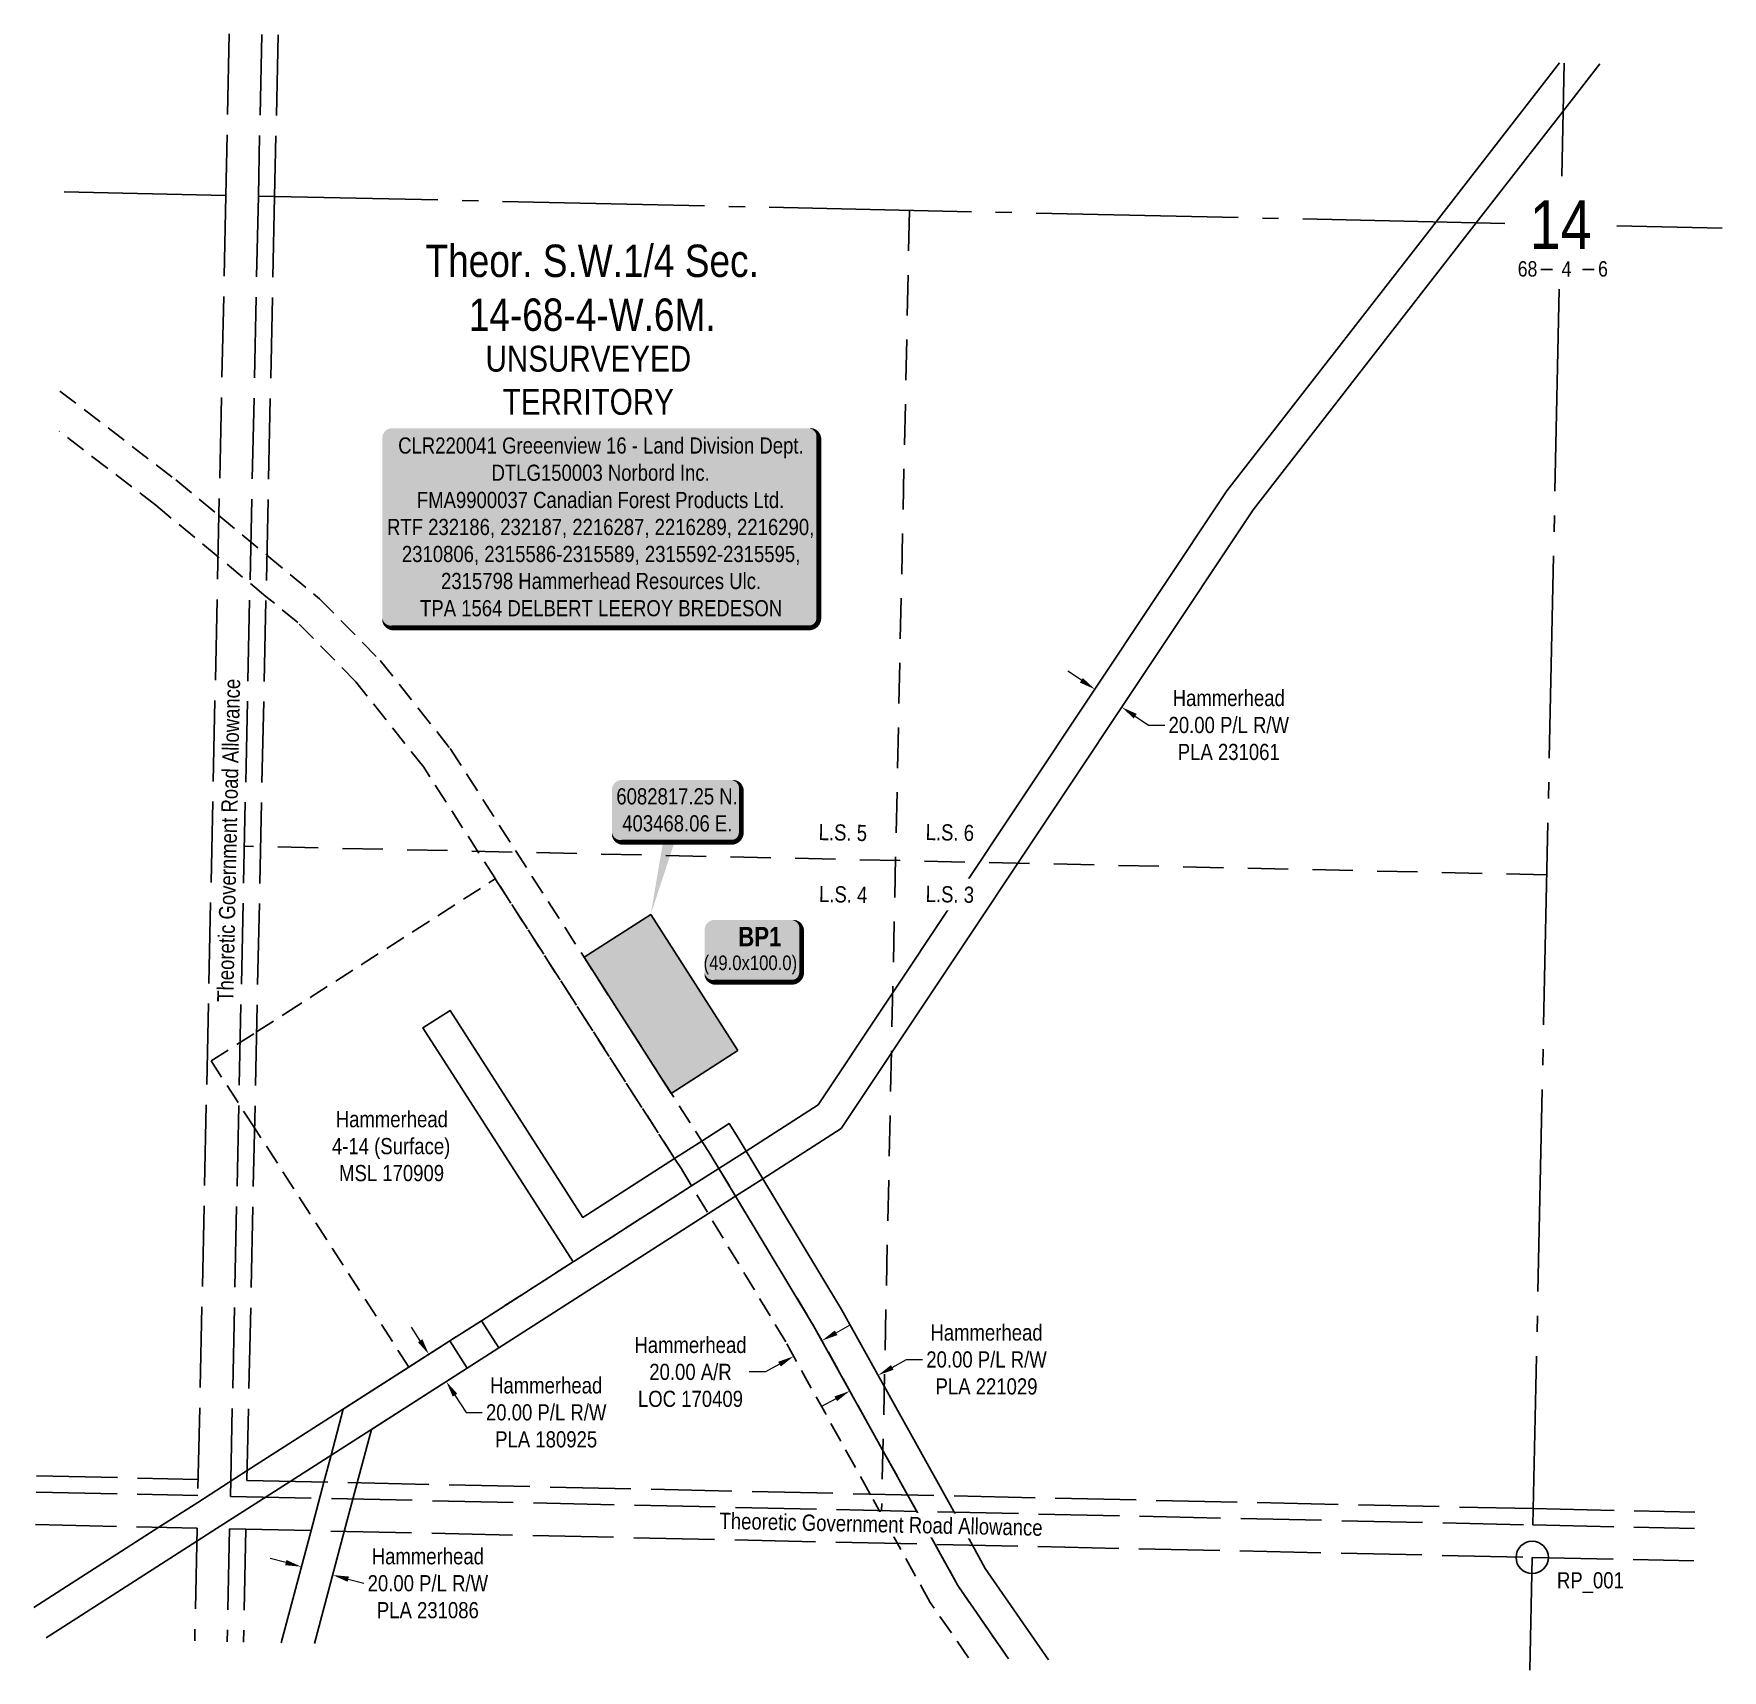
# Model space of a CAD drawing. Extents: x 401770 to 405718, y 6082350 to 6085153.
# Drawn here: x 403087 to 404131, y 6082350 to 6083362 of the extents above; entities that cross this region are included whole.
import ezdxf
from ezdxf.enums import TextEntityAlignment as Align

# ---------------------------------------------------------------- set-up
doc = ezdxf.new("R2010")
doc.units = 0
doc.header["$LTSCALE"] = 5
doc.header["$PDSIZE"] = 0.5
for name, pattern in [('foc-ACCESSROAD', [3.75, 2.5, -1.25]), ('foc-LSD', [8, 5, -3]), ('foc-QUARTERLINE', [33, 25, -3, 2, -3]), ('foc-UNSURVEYED', [12.5, 10, -2.5])]:
    doc.linetypes.add(name, pattern=pattern)
doc.layers.get('Defpoints').update_dxf_attribs({"color": 9})
for name, color, linetype in [('10', 1, 'Continuous'), ('35', 37, 'Continuous'), ('9', 3, 'Continuous'), ('C-SYMBOL', 7, 'Continuous'), ('DETAIL-T', 7, 'Continuous'), ('F-AR', 190, 'foc-ACCESSROAD'), ('F-RW', 190, 'Continuous'), ('F-WS', 190, 'foc-ACCESSROAD'), ('L-QSEC', 8, 'foc-QUARTERLINE'), ('L-ROAD-T', 7, 'Continuous'), ('L-SECLBL', 7, 'Continuous'), ('L-SECTION-LSD', 7, 'foc-LSD'), ('L-UNS-T', 3, 'Continuous'), ('L-USEC', 7, 'foc-UNSURVEYED'), ('P-TEMP-BLOCKS', 250, 'Continuous'), ('P-TEMP-H', 41, 'Continuous'), ('P-TEMP_WORKSPACE', 46, 'Continuous')]:
    doc.layers.add(name, color=color, linetype=linetype)
for name, color, linetype, lineweight in [('F-AR-T', 190, 'Continuous', 9), ('F-RW-T', 190, 'Continuous', 9), ('F-WS-T', 190, 'Continuous', 9)]:
    doc.layers.add(name, color=color, linetype=linetype, lineweight=lineweight)
doc.styles.add('100L', font='ARIALN.TTF', dxfattribs={"height": 11})
doc.styles.add('175L', font='ARIALN.TTF', dxfattribs={"height": 20})
doc.styles.add('80', font='ARIALN.TTF', dxfattribs={"height": 10})
doc.styles.add('80CG', font='ARIALN.TTF', dxfattribs={"height": 10})
doc.styles.add('80L', font='ARIALN.TTF', dxfattribs={"height": 10})
doc.styles.add('BOLD', font='ARIALNB.TTF')
doc.styles.add('SIMPLEX', font='ARIALN.TTF')
doc.dimstyles.new('Compass 5 000', dxfattribs={"dimscale": 5, "dimtxt": 9, "dimasz": 2, "dimexe": 0.2, "dimexo": 0.0625, "dimgap": 0.5, "dimtad": 0, "dimtih": 1, "dimtoh": 1, "dimzin": 0, "dimdsep": 46, "dimtxsty": '80CG', "dimcen": 0.1, "dimse1": 1, "dimse2": 1, "dimclrd": 256, "dimclrt": 256, "dimaunit": 1, "dimadec": 4, "dimazin": 0, "dimtfac": 0.06, "dimtofl": 0, "dimtmove": 0, "dimatfit": 1, "dimfxl": 0.2, "dimtolj": 1, "dimtzin": 0, "dimlwd": -1, "dimarcsym": 0})

msp = doc.modelspace()

# ---------------------------------------------------------------- texts
at = {"layer": '35', "color": 3, "style": '80'}
msp.add_attdef('RP_001', (404028.5493341106, 6082400.525280136), 'RP', height=9.996040000000011, dxfattribs=at)
at = {"layer": 'C-SYMBOL', "color": 3, "insert": (403431.869621417, 6083231.553220801), "char_height": 19.99208000000002, "width": 207.1006535953094, "attachment_point": 2, "style": '175L'}
msp.add_mtext('Theor. S.W.1/4 Sec. 14-68-4-W.6M.', dxfattribs=at)
at = {"layer": 'F-WS-T', "insert": (403270.8279715138, 6082695.681222625), "char_height": 9.996040000000008, "attachment_point": 1, "style": '80L'}
msp.add_mtext_dynamic_manual_height_columns('\\pi2.47399;Hammerhead\\P\\pi0.11476;4-14 (Surface)\\P\\pi4.51274;MSL 170909', width=72.59511543410646, gutter_width=49.98020000000005, heights=[0], dxfattribs=at)
at = {"layer": 'L-ROAD-T', "style": '80L'}
msp.add_text('Theoretic Government Road Allowance', height=9.996040000000011, rotation=88.76642860660492, dxfattribs=at).set_placement((403207.0340836584, 6082863.171742993), align=Align.MIDDLE_CENTER)
at = {"layer": 'L-UNS-T', "color": 3, "insert": (403429.4825044936, 6083147.559898398), "char_height": 15.99366400000002, "attachment_point": 5, "style": '80L'}
msp.add_mtext_dynamic_manual_height_columns('UNSURVEYED TERRITORY', width=126.3636918596454, gutter_width=47.48119000000007, heights=[0], dxfattribs=at)

# ---------------------------------------------------------------- blocks, each defined once
blk = doc.blocks.new('L-SECLBL')
at = {"layer": '9', "color": 7}
for p, q in [((-5.082139060913505, -27.83004804289613), (-12.28857354467345, -27.83004804289613)), ((20.70431141927111, -27.83004804289613), (13.49787693551116, -27.83004804289613))]:
    blk.add_line(p, q, dxfattribs=at)
at = {"layer": '10', "color": 2, "style": 'SIMPLEX'}
blk.add_attdef('SEC', text='', height=30, dxfattribs=at).set_placement((0, 0), align=Align.MIDDLE)
at = {"layer": '10', "color": 5, "style": '80L'}
blk.add_attdef('TWP', text='', height=9.5, dxfattribs=at).set_placement((-14.43410290347765, -27.36845155570791), align=Align.MIDDLE_RIGHT)
blk.add_attdef('RGE', text='', height=9.5, dxfattribs=at).set_placement((3.622123863462547, -27.36845155570791), align=Align.MIDDLE_CENTER)
blk.add_attdef('MER', text='', height=9.5, dxfattribs=at).set_placement((23.16775162027989, -27.36845155570791), align=Align.MIDDLE_LEFT)
blk = doc.blocks.new('*U419')
h = blk.add_hatch(color=255)
edge = h.paths.add_edge_path()
edge.add_line((-129, -62.5), (129, -62.5))
edge.add_arc((129, -56.5), 6, 270, 360)
edge.add_line((135, -56.5), (135, 55))
edge.add_arc((129, 55), 6, 0, 90)
edge.add_line((129, 61), (-129, 61))
edge.add_arc((-129, 55), 6, 90, 180)
edge.add_line((-135, 55), (-135, -56.5))
edge.add_arc((-129, -56.5), 6, 180, 270)
at = {"color": 44, "flags": 128}
blk.add_lwpolyline([(-129, -62.5, 3, 3, 0), (129, -62.5, 3, 3, 0.414213562373095), (135, -56.5, 3, 3, 0), (135, 55, 3, 0, 0.414213562373095), (129, 61, 0, 0, 0), (-129, 61, 0, 0, 0.414213562373095), (-135, 55, 0, 0, 0), (-135, -56.5, 0, 3, 0.414213562373095)], format="xyseb", close=True, dxfattribs=at)
at = {"color": 44, "style": '80'}
blk.add_attdef('ENTER_TEXT_001', (-35.98567530695772, -4.996589358799454), '', height=10, dxfattribs=at)
blk = doc.blocks.new('*D420')
at = {"layer": 'Defpoints', "color": 0, "transparency": 16777216}
for p in [(403556.4916136255, 6082544.03377223), (403583.8477849201, 6082535.938662067), (403566.36655619, 6082526.238168858)]:
    blk.add_point(p, dxfattribs=at)
at = {"layer": 'F-AR-T', "transparency": 16777216}
for p, q in [((403582.7168136686, 6082558.586374844), (403591.460784981, 6082563.43848425)), ((403547.7476423131, 6082539.181662824), (403539.0036710002, 6082534.329553419)), ((403539.0036710002, 6082534.329553419), (403529.0036710007, 6082534.329553418))]:
    blk.add_line(p, q, dxfattribs=at)
for points in [[(403581.9081287677, 6082560.043703397), (403583.5254985699, 6082557.129046292), (403573.9728423557, 6082553.734265439)], [(403546.9389574123, 6082540.638991376), (403548.5563272145, 6082537.724334272), (403556.4916136255, 6082544.03377223)]]:
    blk.add_solid(points, dxfattribs=at)
at = {"layer": 'F-AR-T', "transparency": 16777216, "insert": (403492.6666996488, 6082534.329553418), "char_height": 10, "attachment_point": 5, "style": '80CG'}
blk.add_mtext('\\A1;Hammerhead\\P20.00 A/R\\PLOC 170409', dxfattribs=at)
blk = doc.blocks.new('*D421')
at = {"layer": 'Defpoints', "color": 0, "transparency": 16777216}
for p in [(403606.2009667647, 6082536.86556173), (403588.7169915787, 6082527.163915696), (403608.727335297, 6082532.312626633)]:
    blk.add_point(p, dxfattribs=at)
at = {"layer": 'F-RW-T', "transparency": 16777216}
for p, q in [((403617.4713853728, 6082537.164594096), (403626.215435449, 6082542.01656156)), ((403626.215435449, 6082542.01656156), (403636.215435449, 6082542.01656156)), ((403582.4993100353, 6082517.759013135), (403573.7552599595, 6082512.907045672))]:
    blk.add_line(p, q, dxfattribs=at)
for points in [[(403616.6627241289, 6082538.621935776), (403618.2800466171, 6082535.707252417), (403608.727335297, 6082532.312626633)], [(403581.6906487914, 6082519.216354815), (403583.3079712796, 6082516.301671456), (403591.243360111, 6082522.610980598)]]:
    blk.add_solid(points, dxfattribs=at)
at = {"layer": 'F-RW-T', "transparency": 16777216, "insert": (403675.7549988874, 6082542.016561561), "char_height": 10, "attachment_point": 5, "style": '80CG'}
blk.add_mtext('\\A1;Hammerhead\\P20.00 P/L R/W\\PPLA 221029', dxfattribs=at)
blk = doc.blocks.new('*D422')
at = {"layer": 'Defpoints', "color": 0, "transparency": 16777216}
for p in [(403745.1769333049, 6082960.237870805), (403759.3795718062, 6082945.495664049), (403761.8180959229, 6082949.15822477)]:
    blk.add_point(p, dxfattribs=at)
at = {"layer": 'F-RW-T', "transparency": 16777216}
for p, q in [((403734.4145689728, 6082962.117302872), (403726.0907287579, 6082967.659295661)), ((403767.703412021, 6082939.95367126), (403776.0272522359, 6082934.411678471)), ((403776.0272522359, 6082934.411678471), (403786.0272522359, 6082934.411678471))]:
    blk.add_line(p, q, dxfattribs=at)
for points in [[(403735.3382344376, 6082963.504609575), (403733.4909035079, 6082960.729996169), (403742.7384091881, 6082956.575310083)], [(403768.6270774859, 6082941.340977962), (403766.7797465562, 6082938.566364557), (403759.3795718062, 6082945.495664049)]]:
    blk.add_solid(points, dxfattribs=at)
at = {"layer": 'F-RW-T', "transparency": 16777216, "insert": (403825.5668156743, 6082934.411678471), "char_height": 10, "attachment_point": 5, "style": '80CG'}
blk.add_mtext('\\A1;Hammerhead\\P20.00 P/L R/W\\PPLA 231061', dxfattribs=at)
blk = doc.blocks.new('*D423')
at = {"layer": 'Defpoints', "color": 0, "transparency": 16777216}
for p in [(403325.2033786471, 6082541.646351598), (403341.6335556456, 6082528.436900554), (403335.9712830819, 6082524.814543938)]:
    blk.add_point(p, dxfattribs=at)
at = {"layer": 'F-RW-T', "transparency": 16777216}
for p, q in [((403325.4766951469, 6082553.692433789), (403320.087739083, 6082562.116159363)), ((403347.0225117095, 6082520.013174981), (403353.8833849686, 6082509.288627805)), ((403353.8833849686, 6082509.288627805), (403363.8833849682, 6082509.288627806))]:
    blk.add_line(p, q, dxfattribs=at)
for points in [[(403326.8806494093, 6082554.590593133), (403324.072740885, 6082552.794274446), (403330.8656512108, 6082545.268708215)], [(403348.4264659719, 6082520.911334325), (403345.6185574476, 6082519.115015637), (403341.6335556456, 6082528.436900554)]]:
    blk.add_solid(points, dxfattribs=at)
at = {"layer": 'F-RW-T', "transparency": 16777216, "insert": (403403.4229484065, 6082509.288627805), "char_height": 10, "attachment_point": 5, "style": '80CG'}
blk.add_mtext('\\A1;Hammerhead\\P20.00 P/L R/W\\PPLA 180925', dxfattribs=at)
blk = doc.blocks.new('*D424')
at = {"layer": 'Defpoints', "color": 0, "transparency": 16777216}
for p in [(403254.3046628719, 6082422.384857409), (403273.6345801621, 6082417.249349104), (403271.3790824874, 6082408.759715574)]:
    blk.add_point(p, dxfattribs=at)
at = {"layer": 'F-RW-T', "transparency": 16777216}
for p, q in [((403242.3844378744, 6082416.462916574), (403232.7197105517, 6082419.030609269)), ((403281.0438098102, 6082406.192022879), (403290.7085371329, 6082403.624330183))]:
    blk.add_line(p, q, dxfattribs=at)
for points in [[(403242.8123866571, 6082418.073704461), (403241.9564890917, 6082414.852128685), (403252.0491651972, 6082413.895223878)], [(403281.4717585929, 6082407.802810766), (403280.6158610275, 6082404.581234991), (403271.3790824874, 6082408.759715574)]]:
    blk.add_solid(points, dxfattribs=at)
at = {"layer": 'F-RW-T', "transparency": 16777216, "insert": (403330.2481005709, 6082403.624330184), "char_height": 10, "attachment_point": 5, "style": '80CG'}
blk.add_mtext('\\A1;Hammerhead\\P20.00 P/L R/W\\PPLA 231086', dxfattribs=at)
blk = doc.blocks.new('*U430')
h = blk.add_hatch(color=191)
edge = h.paths.add_edge_path()
edge.add_line((-23.99999999999998, -20), (23.99999999999998, -20))
edge.add_arc((23.99999999999998, -14), 6, 270, 360)
edge.add_line((29.99999999999998, -14), (29.99999999999998, 12.5))
edge.add_arc((23.99999999999998, 12.5), 6, 0, 90)
edge.add_line((23.99999999999998, 18.5), (-23.99999999999998, 18.5))
edge.add_arc((-23.99999999999998, 12.5), 6, 90, 180)
edge.add_line((-29.99999999999998, 12.5), (-29.99999999999998, -14))
edge.add_arc((-23.99999999999998, -14), 6, 180, 270)
at = {"color": 250, "flags": 128}
blk.add_lwpolyline([(-23.99999999999998, -20, 3, 3, 0), (23.99999999999998, -20, 3, 3, 0.414213562373095), (29.99999999999998, -14, 3, 3, 0), (29.99999999999998, 12.5, 3, 0, 0.414213562373095), (23.99999999999998, 18.5, 0, 0, 0), (-23.99999999999998, 18.5, 0, 0, 0.414213562373095), (-29.99999999999998, 12.5, 0, 0, 0), (-29.99999999999998, -14, 0, 3, 0.414213562373095)], format="xyseb", close=True, dxfattribs=at)
at = {"flags": 128}
blk.add_lwpolyline([(-26.38081311136977, -11.00615228328322, 0, 7.499999999999999, 0), (-3.398394867633905e-15, 0, 0, 0, 0)], format="xyseb", dxfattribs=at)
at = {"color": 250}
for tag, p, height, style in [('TEMP_AREA_W1_001', (-9.212824010914055, 2.244292974654144), 12, 'BOLD'), ('ENTER_TEXT_001', (-30.65893587994544, -12.47010782646594), 9, '80')]:
    blk.add_attdef(tag, p, '', height=height, dxfattribs=dict(at, style=style))
blk = doc.blocks.new('*U435')
h = blk.add_hatch(color=254)
edge = h.paths.add_edge_path()
edge.add_line((-33.99999999999998, -20), (33.99999999999998, -20))
edge.add_arc((33.99999999999999, -13.99999999999999), 6.000000000000007, 269.9999999999999, 359.9999999999999)
edge.add_line((39.99999999999999, -14), (39.99999999999999, 12.5))
edge.add_arc((33.99999999999999, 12.49999999999999), 6.000000000000007, 6.785183320455494e-14, 90.00000000000007)
edge.add_line((33.99999999999998, 18.5), (-33.99999999999998, 18.5))
edge.add_arc((-33.99999999999999, 12.49999999999999), 6.000000000000007, 89.99999999999993, 179.9999999999999)
edge.add_line((-39.99999999999999, 12.5), (-39.99999999999999, -14))
edge.add_arc((-33.99999999999999, -13.99999999999999), 6.000000000000007, 180, 270.0000000000001)
at = {"color": 1, "flags": 128}
blk.add_lwpolyline([(-33.99999999999998, -20, 3, 3, 0), (33.99999999999998, -20, 3, 3, 0.4142135623730951), (39.99999999999999, -14, 3, 3, 0), (39.99999999999999, 12.5, 3, 0, 0.4142135623730951), (33.99999999999998, 18.5, 0, 0, 0), (-33.99999999999998, 18.5, 0, 0, 0.4142135623730951), (-39.99999999999999, 12.5, 0, 0, 0), (-39.99999999999999, -14, 0, 3, 0.4142135623730951)], format="xyseb", close=True, dxfattribs=at)
blk.add_lwpolyline([(-16.04791927427211, -64.72611929309281, 0, 9.999999999999998, 0), (0, 0, 4.999999999999999, 4.999999999999999, 0)], format="xyseb", dxfattribs=at)
at = {"color": 1, "style": '80'}
blk.add_attdef('ENTER_TEXT_001', (-35.98567530695772, -4.996589358799454), '', height=10, dxfattribs=at)

# ---------------------------------------------------------------- dimensions: what is measured, and where the dimension line sits
at = {"layer": 'F-AR-T'}
dim = msp.add_aligned_dim(p1=(403583.8477849201, 6082535.938662066), p2=(403566.3665561903, 6082526.238168857), distance=-20.351854708370283, text='Hammerhead\\P20.00 A/R\\PLOC 170409', dimstyle='Compass 5 000', dxfattribs=at)
dim.commit()
dim.dimension.update_dxf_attribs({"geometry": '*D420', "text_midpoint": (403492.6666996488, 6082534.329553418)})
at = {"layer": 'F-RW-T'}
for p1, p2, distance, text, picture, middle in [((403745.1769333045, 6082960.237870805), (403761.818095923, 6082949.15822477), -4.400085329036066, 'Hammerhead\\P20.00 P/L R/W\\PPLA 231061', '*D422', (403825.5668156743, 6082934.411678471)), ((403588.716991579, 6082527.163915697), (403606.2009667646, 6082536.865561731), -5.206895041265302, 'Hammerhead\\P20.00 P/L R/W\\PPLA 221029', '*D421', (403675.7549988874, 6082542.016561561))]:
    dim = msp.add_aligned_dim(p1=p1, p2=p2, distance=distance, text=text, dimstyle='Compass 5 000', dxfattribs=at)
    dim.commit()
    dim.dimension.update_dxf_attribs({"geometry": picture, "text_midpoint": middle})
for base, p1, p2, angle, text, picture, middle in [((403341.6335556456, 6082528.436900554), (403325.2033786473, 6082541.646351598), (403335.9712830818, 6082524.814543937), 302.6084895922642, 'Hammerhead\\P20.00 P/L R/W\\PPLA 180925', '*D423', (403403.4229484065, 6082509.288627805)), ((403271.3790824874, 6082408.759715574), (403254.3046628715, 6082422.384857409), (403273.6345801621, 6082417.249349104), 345.12155199054547, 'Hammerhead\\P20.00 P/L R/W\\PPLA 231086', '*D424', (403330.2481005709, 6082403.624330184))]:
    dim = msp.add_linear_dim(base=base, p1=p1, p2=p2, angle=angle, text=text, dimstyle='Compass 5 000', dxfattribs=at)
    dim.commit()
    dim.dimension.update_dxf_attribs({"geometry": picture, "text_midpoint": middle, "dimtype": 161})

# ---------------------------------------------------------------- hatches: boundary and pattern name
at = {"layer": 'P-TEMP-H'}
h = msp.add_hatch(color=256, dxfattribs=at)
h.dxf.hatch_style = 1
h.paths.add_polyline_path([(403522.009248527, 6082733.0981001), (403468.0548532741, 6082817.246806572), (403426.8219871022, 6082790.809152899), (403480.7763823551, 6082706.660446425)])

# ---------------------------------------------------------------- linework, layer by layer
at = {"layer": '35', "color": 3}
msp.add_circle((404013.214, 6082419.661), 9.996040000000011, dxfattribs=at)
at = {"layer": 'F-AR'}
for points in [[(403102.7196766117, 6083141.019386283), (403174.43966249, 6083085.993276165), (403201.0450234466, 6083063.997069483), (403230.6876653326, 6083039.490951173), (403263.2989462785, 6083012.531022038), (403300.7630840015, 6082974.403598111), (403344.0152488388, 6082919.956739108), (403499.6905023152, 6082677.161483068), (403504.8719289425, 6082669.080077147), (403510.2398097678, 6082660.176689256), (403568.8451490509, 6082562.97475518), (403626.9395512654, 6082458.283440844), (403643.8889995174, 6082427.740634994), (403658.002168041, 6082402.317477381), (403689.3330939327, 6082356.949256959)], [(403664.6634684606, 6082357.490098031), (403640.9960108274, 6082391.761766651), (403620.7433679198, 6082428.247872778), (403603.7937299766, 6082458.790775047), (403551.5386933255, 6082552.959414541), (403493.393038546, 6082649.399793254), (403487.8931924831, 6082658.521569612), (403487.0212670316, 6082659.911182253), (403482.867284386, 6082666.399337976), (403371.9763787252, 6082839.33021403), (403327.7316461217, 6082908.3137355), (403285.7646980034, 6082961.143161404), (403249.7634906979, 6082997.781222871), (403230.139060285, 6083014.005040947), (403200.4963056318, 6083038.511259095), (403161.9817378252, 6083070.353071377), (403102.1858836835, 6083116.23054216)]]:
    msp.add_lwpolyline(points, dxfattribs=at)
at = {"layer": 'F-RW'}
for points in [[(404055.0931461485, 6083343.377045877), (404032.3138984914, 6083314.078493717), (403978.6558918884, 6083245.061547684), (403840.6529960289, 6083067.564930961), (403585.9312516187, 6082684.983577904), (403537.3934492453, 6082653.861203677), (403520.5567082243, 6082643.065371858), (403503.7206507719, 6082632.270286767), (403374.1905971153, 6082549.220747776), (403363.3996301128, 6082566.051090525), (403420.0144551844, 6082602.35911489), (403420.481715152, 6082602.658605256), (403493.393038546, 6082649.399793254), (403510.2350933461, 6082660.188202887), (403527.0660791702, 6082670.989124089), (403571.6125480389, 6082699.551491172), (403824.4188042095, 6083079.255815702), (403953.7554567354, 6083245.605517955), (404030.1944440478, 6083343.9230633)], [(403689.3321271821, 6082356.949278153), (403658.002168041, 6082402.317477381), (403643.8898072286, 6082427.740617672), (403626.9412114955, 6082458.282804586), (403568.847183303, 6082562.975412271), (403510.2345694993, 6082660.185310993), (403493.3930235006, 6082649.39909282), (403420.4795545287, 6082602.670864904), (403420.0122196589, 6082602.370575286), (403327.1468816678, 6082747.199794004), (403343.9765902171, 6082757.990151824), (403426.0662202236, 6082629.955112942), (403482.8725421421, 6082666.394219613), (403499.6905023152, 6082677.161483068), (403516.5083062781, 6082687.94412695), (403522.1311491465, 6082679.173727212), (403586.1555225315, 6082572.990776807), (403650.0870341895, 6082457.775589658), (403667.0353269842, 6082427.233601689), (403675.008646413, 6082412.873143056), (403714.0004203315, 6082356.40846629)], [(403239.540207564, 6082366.810228189), (403257.9790867318, 6082436.215692301), (403265.9482199427, 6082466.211265095), (403270.3582481914, 6082482.814393823), (403277.9528799945, 6082511.400413179), (403318.525511717, 6082537.374224599), (403343.8511319658, 6082553.576144638), (403363.3996301128, 6082566.051090525), (403374.1905971153, 6082549.220747776), (403354.5918984591, 6082536.726812121), (403295.2981679347, 6082498.794509383), (403286.5221281889, 6082465.758350465), (403278.553130561, 6082435.762642582), (403260.1142478123, 6082366.359176106)], [(403086.5206489537, 6082388.751698849), (403163.827265204, 6082438.281130736), (403187.9037812739, 6082453.707659048), (403218.4964677228, 6082473.308017169), (403343.8420592058, 6082553.615882604), (403354.5814301411, 6082536.779494049), (403245.1598668236, 6082466.668891915), (403199.6315562992, 6082437.498898258), (403187.3858680933, 6082429.652457152), (403094.2770591504, 6082369.994884442)]]:
    msp.add_lwpolyline(points, dxfattribs=at)
at = {"layer": 'F-WS'}
msp.add_lwpolyline([(403343.8500465607, 6082553.603497558), (403318.5218160506, 6082537.392924277), (403223.0598382412, 6082685.235418972), (403196.3017490877, 6082726.676257912), (403224.3393966368, 6082744.65544302), (403241.7190324796, 6082755.800377537), (403371.9713551017, 6082839.327418934), (403482.8602952706, 6082666.382970269), (403487.015611951, 6082659.900492041), (403487.8931924831, 6082658.521569612), (403491.6662341303, 6082652.263541928), (403493.393038546, 6082649.399793254), (403420.4821444225, 6082602.6570944), (403420.0148267607, 6082602.357605275), (403363.3996301128, 6082566.051090525), (403343.8500465607, 6082553.603497558)], close=True, dxfattribs=at)
at = {"layer": 'L-QSEC'}
for p, q in [((404032.9576810913, 6083343.862466745), (404031.4646251904, 6083273.910178876)), ((403105.3725929233, 6083264.218337546), (403205.3096119402, 6083262.02741312)), ((403996.3151490644, 6083244.685049922), (403225.4138733411, 6083261.598594469)), ((404130.7524334327, 6083241.735501038), (404065.5534304386, 6083243.165964674)), ((404029.9714895882, 6083203.954156869), (404013.6606896225, 6082439.764568382)), ((404011.7243683187, 6082349.881357092), (404013.2138819473, 6082419.660698296))]:
    msp.add_line(p, q, dxfattribs=at)
at = {"layer": 'L-SECTION-LSD'}
for p, q in [((403628.1140813041, 6083252.763367289), (403610.8691476465, 6082448.596004443)), ((404022.242555777, 6082841.840050821), (403216.7554889531, 6082859.504130193))]:
    msp.add_line(p, q, dxfattribs=at)
at = {"layer": 'L-USEC'}
for p, q in [((403207.4619061633, 6083361.965220584), (403205.3096119402, 6083262.02741312)), ((403227.5659079837, 6083361.524348798), (403225.4137839319, 6083261.594442913)), ((403237.6227058404, 6083361.303807711), (403235.4706669146, 6083261.3778545)), ((403205.3096119402, 6083262.02741312), (403187.9934743708, 6082457.86779655)), ((403225.4137852847, 6083261.594505742), (403208.3140992117, 6082467.486874002)), ((403235.4706689442, 6083261.377948759), (403218.3709828712, 6082467.270317018)), ((403088.2726998472, 6082470.115302996), (403188.2217233446, 6082467.924424672)), ((403208.3141012075, 6082467.486966708), (403208.0975243273, 6082457.427003745)), ((403218.3709858656, 6082467.270456099), (403218.3708337017, 6082467.263388102)), ((403218.3708337017, 6082467.263388103), (404013.8751748195, 6082449.821498273)), ((403088.0561389739, 6082460.05841867), (403188.001278736, 6082457.867625477)), ((403208.0975243274, 6082457.427003745), (404013.6546737447, 6082439.764700316)), ((404013.8753438307, 6082449.821494567), (404113.7944473044, 6082447.630150619)), ((403087.6232238201, 6082439.954243992), (403187.5607060174, 6082437.763618654)), ((403187.5607060174, 6082437.763618654), (403186.0584214157, 6082367.982728625)), ((403207.6647096213, 6082437.322826822), (403206.1624259775, 6082367.5419813)), ((403207.6647096213, 6082437.322826822), (404013.2138819473, 6082419.660698296)), ((403217.7215083697, 6082437.10232573), (403216.2192252055, 6082367.321502475)), ((404013.6547864011, 6082439.764697846), (404113.5796833895, 6082437.57322684)), ((404013.2138819473, 6082419.660698296), (404113.150360438, 6082417.468973293))]:
    msp.add_line(p, q, dxfattribs=at)
at = {"layer": 'P-TEMP_WORKSPACE'}
msp.add_lwpolyline([(403522.009248527, 6082733.098100103), (403468.0548532741, 6082817.246806575), (403426.8219871022, 6082790.809152901), (403480.7763823551, 6082706.660446429)], close=True, dxfattribs=at)

# ---------------------------------------------------------------- block references
at = {"layer": 'DETAIL-T'}
ref = msp.add_blockref('*U435', (403484.0964175723, 6082881.947294325), dxfattribs=dict(at, xscale=0.999604, yscale=0.999604, zscale=0.999604))
ref.add_attrib('ENTER_TEXT_001', '6082817.25 N.', (403446.8158250075, 6082885.364539923), dxfattribs={"layer": '0', "color": 1, "height": 9.99604, "style": '80'})
ref.add_attrib('ENTER_TEXT_002', '403468.06 E.', (403450.4535380635, 6082868.66356177), dxfattribs={"layer": '0', "color": 1, "height": 9.99604, "style": '80'})
at = {"layer": 'L-SECLBL', "xscale": 0.999604, "yscale": 0.999604, "zscale": 0.999604}
msp.add_blockref('L-SECLBL', (404030.8246861426, 6083243.927911997), dxfattribs=at).add_auto_attribs({'SEC': '14', 'TWP': '68', 'RGE': '4', 'MER': '6'})
at = {"layer": 'L-SECLBL'}
ref = msp.add_blockref('*U419', (403437.0652069228, 6083057.01867412), dxfattribs=dict(at, xscale=0.999604, yscale=0.999604, zscale=0.999604))
ref.add_attrib('ENTER_TEXT_001', 'CLR220041 Greeenview 16 - Land Division Dept.', (403311.8862844534, 6083102.324736726), dxfattribs={"layer": '0', "color": 44, "height": 9.996040000000008, "style": '80'})
ref.add_attrib('ENTER_TEXT_002', 'DTLG150003 Norbord Inc.', (403369.6533041533, 6083085.487386948), dxfattribs={"layer": '0', "color": 44, "height": 9.996040000000008, "style": '80'})
ref.add_attrib('ENTER_TEXT_003', 'FMA9900037 Canadian Forest Products Ltd.', (403323.4437795422, 6083068.650037171), dxfattribs={"layer": '0', "color": 44, "height": 9.996040000000008, "style": '80'})
ref.add_attrib('ENTER_TEXT_004', 'RTF 232186, 232187, 2216287, 2216289, 2216290,', (403304.9961081779, 6083051.949059018), dxfattribs={"layer": '0', "color": 44, "height": 9.996040000000008, "style": '80'})
ref.add_attrib('ENTER_TEXT_005', '2310806, 2315586-2315589, 2315592-2315595,', (403314.1841463089, 6083035.248080865), dxfattribs={"layer": '0', "color": 44, "height": 9.996040000000008, "style": '80'})
ref.add_attrib('ENTER_TEXT_006', '2315798 Hammerhead Resources Ulc.', (403338.4207930892, 6083018.547102711), dxfattribs={"layer": '0', "color": 44, "height": 9.996040000000008, "style": '80'})
ref.add_attrib('ENTER_TEXT_007', 'TPA 1564 DELBERT LEEROY BREDESON', (403325.4041216295, 6083001.709752934), dxfattribs={"layer": '0', "color": 44, "height": 9.996040000000008, "style": '80'})

msp.set_redraw_order([(e.dxf.handle, doc.entitydb.next_handle()) for e in msp.query("TEXT MTEXT ATTDEF DIMENSION ARC_DIMENSION")])  # texts and dimensions are drawn at this point

# ---------------------------------------------------------------- next in the draw order: texts
at = {"layer": 'L-ROAD-T', "insert": (403610.6380774356, 6082445.165096393), "char_height": 9.996040000000011, "width": 201.321218484419, "attachment_point": 2, "rotation": 358.74395834406903, "style": '80L', "bg_fill": 3, "box_fill_scale": 1.25, "bg_fill_color": 256, "bg_fill_transparency": 0}
msp.add_mtext('Theoretic Government Road Allowance', dxfattribs=at)
at = {"layer": 'L-SECTION-LSD', "char_height": 9.996040000000011, "attachment_point": 1, "rotation": 358.74372284079175, "style": '100L', "bg_fill": 3, "box_fill_scale": 1.5, "bg_fill_color": 256, "bg_fill_transparency": 0}
for s, width, insert in [('\\pi1.75788;L.S. 5', 30.38910340414861, (403570.3007286274, 6082873.33694869)), ('L.S. 6', 30.47106112524181, (403638.2332172455, 6082873.33694869)), ('\\pi1.98522;L.S. 4', 30.52780108599864, (403570.3007286274, 6082835.0673979)), ('L.S. 3', 30.36388564381222, (403638.2332172455, 6082835.0673979))]:
    msp.add_mtext_dynamic_manual_height_columns(s, width=width, gutter_width=54.97822000000006, heights=[0], dxfattribs=dict(at, insert=insert))

# ---------------------------------------------------------------- next in the draw order: block references
at = {"layer": 'P-TEMP-BLOCKS', "xscale": 0.999604, "yscale": 0.999604, "zscale": 0.999604}
msp.add_blockref('*U430', (403531.405924043, 6082795.369110341), dxfattribs=at).add_auto_attribs({'TEMP_AREA_W1_001': 'BP1', 'ENTER_TEXT_001': '(49.0x100.0)'})

doc.saveas('drawing.dxf')
